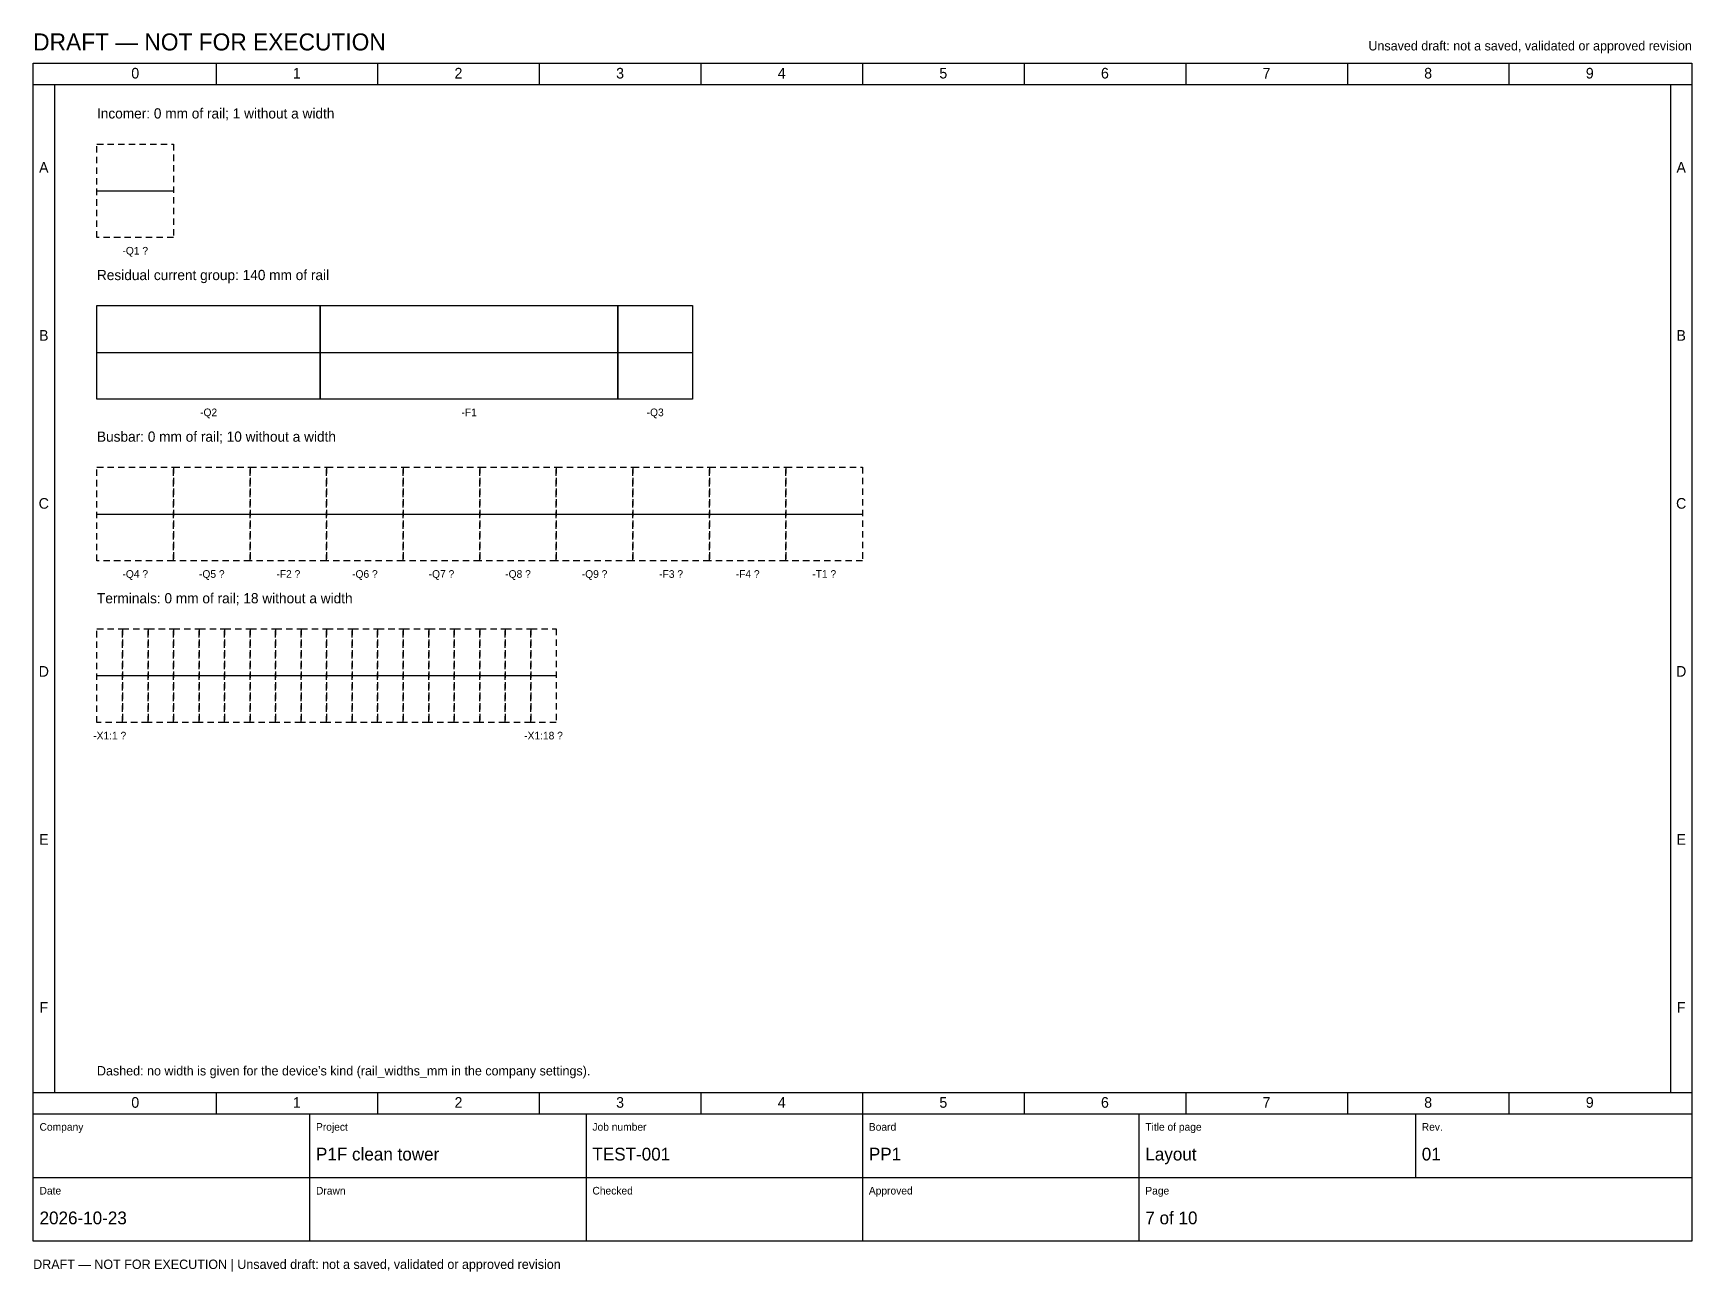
# Model space of a CAD drawing. Header units: millimetres. Extents: x 20 to 4810, y 3 to 294.
# Drawn here: x 2660 to 3050, y 2.8 to 294.1 of the extents above; entities that cross this region are included whole.
import ezdxf
from ezdxf.enums import TextEntityAlignment as Align

# ---------------------------------------------------------------- set-up
doc = ezdxf.new("R2010")
doc.units = ezdxf.units.MM
doc.linetypes.add('DASHED', pattern=[2.5, 1.5, -1])
for name, color, linetype in [('DASHED', 8, 'DASHED'), ('FRAME', 7, 'CONTINUOUS'), ('SYMBOLS', 7, 'CONTINUOUS'), ('TEXT', 7, 'CONTINUOUS')]:
    doc.layers.add(name, color=color, linetype=linetype)

msp = doc.modelspace()

# ---------------------------------------------------------------- texts
at = {"layer": 'TEXT'}
for s, height, p in [('DRAFT — NOT FOR EXECUTION', 4, (2660, 290)), ('Incomer: 0 mm of rail; 1 without a width', 2.4, (2675, 274)), ('Residual current group: 140 mm of rail', 2.4, (2675, 236)), ('Busbar: 0 mm of rail; 10 without a width', 2.4, (2675, 198)), ('Terminals: 0 mm of rail; 18 without a width', 2.4, (2675, 160)), ("Dashed: no width is given for the device's kind (rail_widths_mm in the company settings).", 2.2, (2675, 49)), ('Company', 1.8, (2661.5, 36)), ('Project', 1.8, (2726.5, 36)), ('Job number', 1.8, (2791.5, 36)), ('Board', 1.8, (2856.5, 36)), ('Title of page', 1.8, (2921.5, 36)), ('Rev.', 1.8, (2986.5, 36)), ('P1F clean tower', 3, (2726.5, 29)), ('TEST-001', 3, (2791.5, 29)), ('PP1', 3, (2856.5, 29)), ('Layout', 3, (2921.5, 29)), ('01', 3, (2986.5, 29)), ('Date', 1.8, (2661.5, 21)), ('Drawn', 1.8, (2726.5, 21)), ('Checked', 1.8, (2791.5, 21)), ('Approved', 1.8, (2856.5, 21)), ('Page', 1.8, (2921.5, 21)), ('2026-10-23', 3, (2661.5, 14)), ('7 of 10', 3, (2921.5, 14)), ('DRAFT — NOT FOR EXECUTION | Unsaved draft: not a saved, validated or approved revision', 2.2, (2660, 3.5))]:
    msp.add_text(s, height=height, dxfattribs=at).set_placement(p)
msp.add_text('Unsaved draft: not a saved, validated or approved revision', height=2.2, dxfattribs=at).set_placement((3050, 290), align=Align.RIGHT)
for s, height, p in [('0', 2.5, (2684, 283.4)), ('1', 2.5, (2722, 283.4)), ('2', 2.5, (2760, 283.4)), ('3', 2.5, (2798, 283.4)), ('4', 2.5, (2836, 283.4)), ('5', 2.5, (2874, 283.4)), ('6', 2.5, (2912, 283.4)), ('7', 2.5, (2950, 283.4)), ('8', 2.5, (2988, 283.4)), ('9', 2.5, (3026, 283.4)), ('A', 2.5, (2662.5, 261.25)), ('A', 2.5, (3047.5, 261.25)), ('-Q1 ?', 1.8, (2684, 242)), ('B', 2.5, (2662.5, 221.75)), ('B', 2.5, (3047.5, 221.75)), ('-Q2', 1.8, (2701.25, 204)), ('-F1', 1.8, (2762.5, 204)), ('-Q3', 1.8, (2806.25, 204)), ('C', 2.5, (2662.5, 182.25)), ('C', 2.5, (3047.5, 182.25)), ('-Q4 ?', 1.8, (2684, 166)), ('-Q5 ?', 1.8, (2702, 166)), ('-F2 ?', 1.8, (2720, 166)), ('-Q6 ?', 1.8, (2738, 166)), ('-Q7 ?', 1.8, (2756, 166)), ('-Q8 ?', 1.8, (2774, 166)), ('-Q9 ?', 1.8, (2792, 166)), ('-F3 ?', 1.8, (2810, 166)), ('-F4 ?', 1.8, (2828, 166)), ('-T1 ?', 1.8, (2846, 166)), ('D', 2.5, (2662.5, 142.75)), ('D', 2.5, (3047.5, 142.75)), ('-X1:1 ?', 1.8, (2678, 128)), ('-X1:18 ?', 1.8, (2780, 128)), ('E', 2.5, (2662.5, 103.25)), ('E', 2.5, (3047.5, 103.25)), ('F', 2.5, (2662.5, 63.75)), ('F', 2.5, (3047.5, 63.75)), ('0', 2.5, (2684, 41.4)), ('1', 2.5, (2722, 41.4)), ('2', 2.5, (2760, 41.4)), ('3', 2.5, (2798, 41.4)), ('4', 2.5, (2836, 41.4)), ('5', 2.5, (2874, 41.4)), ('6', 2.5, (2912, 41.4)), ('7', 2.5, (2950, 41.4)), ('8', 2.5, (2988, 41.4)), ('9', 2.5, (3026, 41.4))]:
    msp.add_text(s, height=height, dxfattribs=at).set_placement(p, align=Align.CENTER)

# ---------------------------------------------------------------- linework, layer by layer
at = {"layer": 'DASHED'}
for points in [[(2675, 268), (2693, 268), (2693, 246), (2675, 246)], [(2675, 192), (2693, 192), (2693, 170), (2675, 170)], [(2693, 192), (2711, 192), (2711, 170), (2693, 170)], [(2711, 192), (2729, 192), (2729, 170), (2711, 170)], [(2729, 192), (2747, 192), (2747, 170), (2729, 170)], [(2747, 192), (2765, 192), (2765, 170), (2747, 170)], [(2765, 192), (2783, 192), (2783, 170), (2765, 170)], [(2783, 192), (2801, 192), (2801, 170), (2783, 170)], [(2801, 192), (2819, 192), (2819, 170), (2801, 170)], [(2819, 192), (2837, 192), (2837, 170), (2819, 170)], [(2837, 192), (2855, 192), (2855, 170), (2837, 170)], [(2675, 154), (2681, 154), (2681, 132), (2675, 132)], [(2681, 154), (2687, 154), (2687, 132), (2681, 132)], [(2687, 154), (2693, 154), (2693, 132), (2687, 132)], [(2693, 154), (2699, 154), (2699, 132), (2693, 132)], [(2699, 154), (2705, 154), (2705, 132), (2699, 132)], [(2705, 154), (2711, 154), (2711, 132), (2705, 132)], [(2711, 154), (2717, 154), (2717, 132), (2711, 132)], [(2717, 154), (2723, 154), (2723, 132), (2717, 132)], [(2723, 154), (2729, 154), (2729, 132), (2723, 132)], [(2729, 154), (2735, 154), (2735, 132), (2729, 132)], [(2735, 154), (2741, 154), (2741, 132), (2735, 132)], [(2741, 154), (2747, 154), (2747, 132), (2741, 132)], [(2747, 154), (2753, 154), (2753, 132), (2747, 132)], [(2753, 154), (2759, 154), (2759, 132), (2753, 132)], [(2759, 154), (2765, 154), (2765, 132), (2759, 132)], [(2765, 154), (2771, 154), (2771, 132), (2765, 132)], [(2771, 154), (2777, 154), (2777, 132), (2771, 132)], [(2777, 154), (2783, 154), (2783, 132), (2777, 132)]]:
    msp.add_lwpolyline(points, close=True, dxfattribs=at)
at = {"layer": 'FRAME'}
for points in [[(2660, 287), (3050, 287), (3050, 10), (2660, 10)], [(2675, 230), (2727.5, 230), (2727.5, 208), (2675, 208)], [(2727.5, 230), (2797.5, 230), (2797.5, 208), (2727.5, 208)], [(2797.5, 230), (2815, 230), (2815, 208), (2797.5, 208)]]:
    msp.add_lwpolyline(points, close=True, dxfattribs=at)
at = {"layer": 'SYMBOLS'}
for p, q in [((2703, 287), (2703, 282)), ((2741, 287), (2741, 282)), ((2779, 287), (2779, 282)), ((2817, 287), (2817, 282)), ((2855, 287), (2855, 282)), ((2893, 287), (2893, 282)), ((2931, 287), (2931, 282)), ((2969, 287), (2969, 282)), ((3007, 287), (3007, 282)), ((2660, 282), (3050, 282)), ((2665, 282), (2665, 45)), ((3045, 282), (3045, 45)), ((2675, 257), (2693, 257)), ((2675, 219), (2815, 219)), ((2675, 181), (2855, 181)), ((2675, 143), (2783, 143)), ((2660, 45), (3050, 45)), ((2703, 45), (2703, 40)), ((2741, 45), (2741, 40)), ((2779, 45), (2779, 40)), ((2817, 45), (2817, 40)), ((2855, 45), (2855, 40)), ((2893, 45), (2893, 40)), ((2931, 45), (2931, 40)), ((2969, 45), (2969, 40)), ((3007, 45), (3007, 40)), ((2660, 40), (3050, 40)), ((2725, 40), (2725, 25)), ((2790, 40), (2790, 25)), ((2855, 40), (2855, 25)), ((2920, 40), (2920, 25)), ((2985, 40), (2985, 25)), ((2660, 25), (3050, 25)), ((2725, 25), (2725, 10)), ((2790, 25), (2790, 10)), ((2855, 25), (2855, 10)), ((2920, 25), (2920, 10))]:
    msp.add_line(p, q, dxfattribs=at)

msp.set_redraw_order([(e.dxf.handle, doc.entitydb.next_handle()) for e in msp.query("TEXT MTEXT ATTDEF DIMENSION ARC_DIMENSION")])  # texts and dimensions are drawn at this point

doc.saveas('drawing.dxf')
